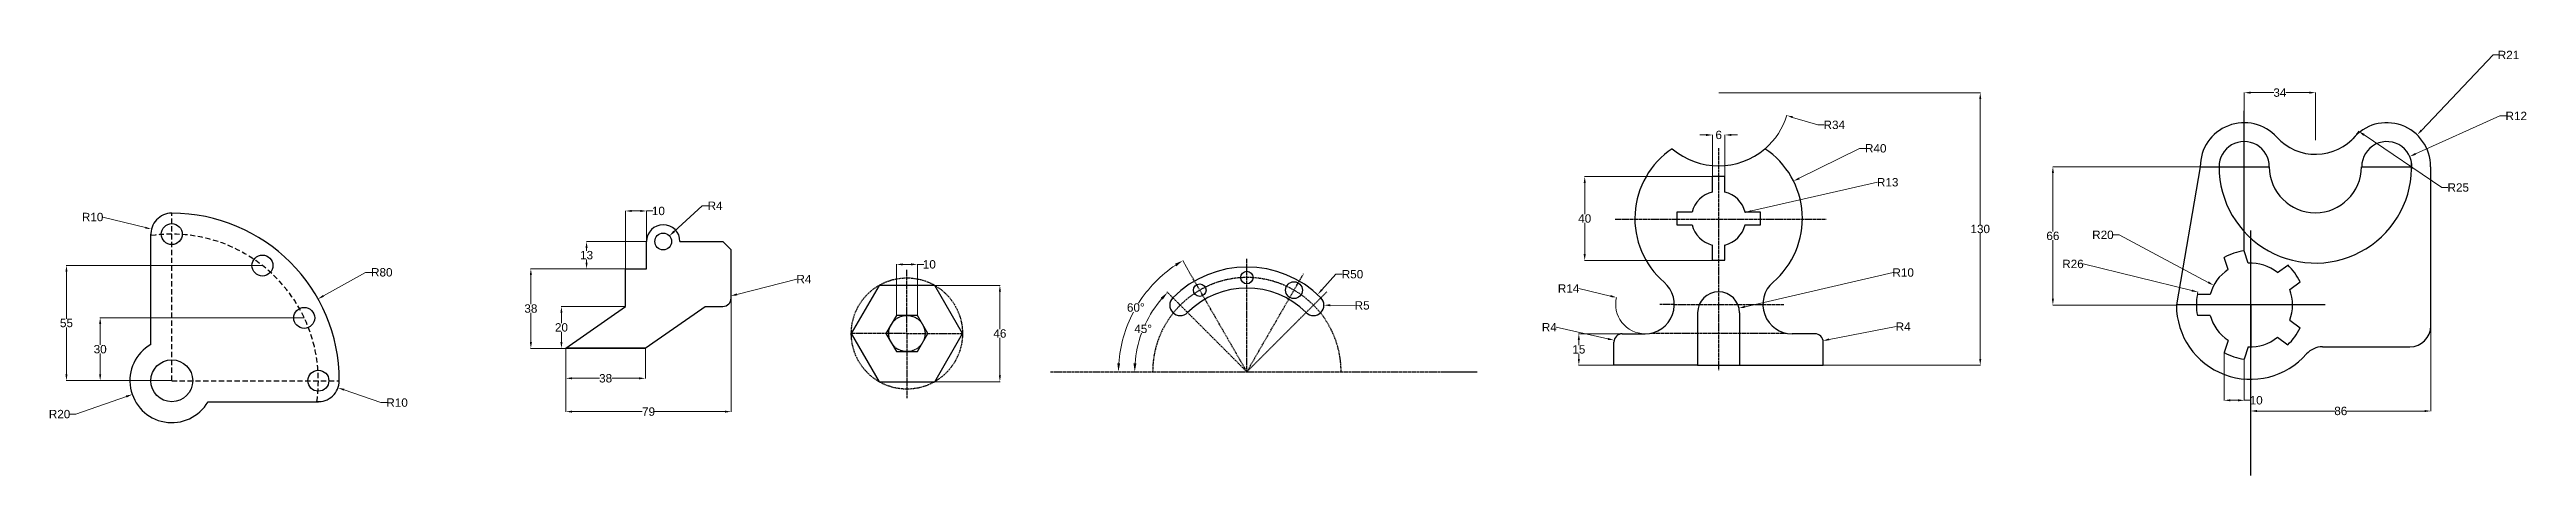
# Model space of a CAD drawing. Header units: inches. Extents: x 51 to 5125, y 41 to 357.
# Drawn here: x 546 to 1729, y 55 to 258 of the extents above; entities that cross this region are included whole.
import ezdxf

# ---------------------------------------------------------------- set-up
doc = ezdxf.new("R2010")
doc.units = ezdxf.units.IN
doc.header["$MEASUREMENT"] = 0
doc.linetypes.add('ACANSTGL', pattern=[0.11811, 0.07874, -0.03937])
doc.linetypes.add('HIDDEN', pattern=[0.375, 0.25, -0.125])
doc.layers.add('AM_5', color=3, linetype='Continuous', lineweight=15)
doc.styles.get("Standard").update_dxf_attribs({"font": 'arial.ttf'})
doc.dimstyles.new('AM_ANSI$0', dxfattribs={"dimtxt": 4, "dimasz": 3, "dimexe": 0.1, "dimexo": 0.05, "dimgap": 0.06, "dimtad": 0, "dimtih": 1, "dimtoh": 1, "dimdec": 0, "dimzin": 7, "dimdsep": 46, "dimtxsty": 'Standard', "dimcen": 0, "dimclrd": 2, "dimclre": 1, "dimclrt": 3, "dimadec": 0, "dimazin": 2, "dimtp": 0.1, "dimtm": 0.1, "dimtfac": 0.71, "dimtdec": 0, "dimtofl": 0, "dimtmove": 0, "dimatfit": 3, "dimfxl": 1, "dimtfillclr": 1, "dimtolj": 1, "dimtzin": 7, "dimlwd": -1, "dimlwe": -1, "dimarcsym": 1})
doc.dimstyles.new('AM_ANSI$2', dxfattribs={"dimtxt": 4, "dimasz": 4, "dimexe": 0.1, "dimexo": 0.05, "dimgap": 0.06, "dimtad": 0, "dimtih": 1, "dimtoh": 1, "dimdec": 4, "dimzin": 7, "dimdsep": 46, "dimtxsty": 'Standard', "dimcen": 0, "dimclrd": 256, "dimclre": 1, "dimclrt": 2, "dimadec": 0, "dimazin": 2, "dimtp": 0.1, "dimtm": 0.1, "dimtfac": 0.71, "dimtdec": 4, "dimtofl": 0, "dimtmove": 0, "dimatfit": 3, "dimfxl": 1, "dimtolj": 1, "dimtzin": 7, "dimlwd": -1, "dimlwe": -1, "dimarcsym": 1})
doc.dimstyles.new('AM_ANSI$4', dxfattribs={"dimtxt": 4, "dimasz": 3, "dimexe": 0.1, "dimexo": 0.05, "dimgap": 0.06, "dimtad": 0, "dimtih": 1, "dimtoh": 1, "dimdec": 0, "dimzin": 7, "dimdsep": 46, "dimtxsty": 'Standard', "dimcen": 0, "dimclrd": 2, "dimclre": 1, "dimclrt": 3, "dimadec": 0, "dimazin": 2, "dimtp": 0.1, "dimtm": 0.1, "dimtfac": 0.71, "dimtdec": 0, "dimtofl": 0, "dimtmove": 0, "dimatfit": 0, "dimfxl": 1, "dimtfillclr": 1, "dimtolj": 1, "dimtzin": 7, "dimlwd": -1, "dimlwe": -1, "dimarcsym": 1})

msp = doc.modelspace()

# ---------------------------------------------------------------- blocks, each defined once
blk = doc.blocks.new('*D28')
at = {"layer": 'AM_5', "color": 1, "linetype": 'ByBlock', "transparency": 16777216}
for p, q in [((647.5, 154.9), (553.8, 154.9)), ((604.2, 99.9), (553.8, 99.9))]:
    blk.add_line(p, q, dxfattribs=at)
at = {"layer": 'AM_5', "color": 2, "linetype": 'ByBlock', "transparency": 16777216}
for p, q in [((553.9, 151.9), (553.9, 129.4)), ((553.9, 102.9), (553.9, 125.3))]:
    blk.add_line(p, q, dxfattribs=at)
at = {"layer": 'AM_5', "color": 2, "transparency": 16777216}
for points in [[(553.4, 151.9), (554.4, 151.9), (553.9, 154.9)], [(553.4, 102.9), (554.4, 102.9), (553.9, 99.9)]]:
    blk.add_solid(points, dxfattribs=at)
at = {"layer": 'Defpoints', "color": 0, "transparency": 16777216}
for p in [(647.5, 154.9), (553.9, 99.9), (604.2, 99.9)]:
    blk.add_point(p, dxfattribs=at)
at = {"layer": 'AM_5', "color": 3, "transparency": 16777216, "insert": (553.9, 127.4), "char_height": 4, "attachment_point": 5}
blk.add_mtext('\\A1;55', dxfattribs=at)
blk = doc.blocks.new('*D29')
at = {"layer": 'AM_5', "color": 1, "linetype": 'ByBlock', "transparency": 16777216}
for p, q in [((667.4, 129.9), (569.9, 129.9)), ((604.2, 99.9), (569.9, 99.9))]:
    blk.add_line(p, q, dxfattribs=at)
at = {"layer": 'AM_5', "color": 2, "linetype": 'ByBlock', "transparency": 16777216}
for p, q in [((570, 126.9), (570, 117)), ((570, 102.9), (570, 112.8))]:
    blk.add_line(p, q, dxfattribs=at)
at = {"layer": 'AM_5', "color": 2, "transparency": 16777216}
for points in [[(569.5, 126.9), (570.5, 126.9), (570, 129.9)], [(569.5, 102.9), (570.5, 102.9), (570, 99.9)]]:
    blk.add_solid(points, dxfattribs=at)
at = {"layer": 'Defpoints', "color": 0, "transparency": 16777216}
for p in [(667.5, 129.9), (570, 99.9), (604.2, 99.9)]:
    blk.add_point(p, dxfattribs=at)
at = {"layer": 'AM_5', "color": 3, "transparency": 16777216, "insert": (570, 114.9), "char_height": 4, "attachment_point": 5}
blk.add_mtext('\\A1;30', dxfattribs=at)
blk = doc.blocks.new('*D30')
at = {"layer": 'AM_5', "color": 2, "linetype": 'ByBlock', "transparency": 16777216}
blk.add_line((591.6, 173), (571.2, 178), dxfattribs=at)
at = {"layer": 'AM_5', "color": 2, "transparency": 16777216}
blk.add_solid([(591.7, 173.4), (591.5, 172.5), (594.5, 172.2)], dxfattribs=at)
at = {"layer": 'Defpoints', "color": 0, "transparency": 16777216}
for p in [(594.5, 172.2), (604.2, 169.9)]:
    blk.add_point(p, dxfattribs=at)
at = {"layer": 'AM_5', "color": 3, "transparency": 16777216, "insert": (566.4, 178), "char_height": 4, "attachment_point": 5}
blk.add_mtext('\\A1;R10', dxfattribs=at)
blk = doc.blocks.new('*D31')
at = {"layer": 'AM_5', "color": 2, "linetype": 'ByBlock', "transparency": 16777216}
for p, q in [((686.5, 95.5), (704, 89.4)), ((704, 89.4), (707, 89.4))]:
    blk.add_line(p, q, dxfattribs=at)
at = {"layer": 'AM_5', "color": 2, "transparency": 16777216}
blk.add_solid([(686.6, 96), (686.3, 95.1), (683.6, 96.5)], dxfattribs=at)
at = {"layer": 'Defpoints', "color": 0, "transparency": 16777216}
for p in [(674.2, 99.9), (683.6, 96.5)]:
    blk.add_point(p, dxfattribs=at)
at = {"layer": 'AM_5', "color": 3, "transparency": 16777216, "insert": (711.8, 89.4), "char_height": 4, "attachment_point": 5}
blk.add_mtext('\\A1;R10', dxfattribs=at)
blk = doc.blocks.new('*D32')
at = {"layer": 'AM_5', "color": 2, "linetype": 'ByBlock', "transparency": 16777216}
for p, q in [((676.7, 140.4), (696.7, 151.6)), ((696.7, 151.6), (699.7, 151.6))]:
    blk.add_line(p, q, dxfattribs=at)
at = {"layer": 'AM_5', "color": 2, "transparency": 16777216}
blk.add_solid([(676.4, 140.8), (676.9, 139.9), (674, 138.9)], dxfattribs=at)
at = {"layer": 'Defpoints', "color": 0, "transparency": 16777216}
for p in [(674, 138.9), (604.2, 99.9)]:
    blk.add_point(p, dxfattribs=at)
at = {"layer": 'AM_5', "color": 3, "transparency": 16777216, "insert": (704.5, 151.6), "char_height": 4, "attachment_point": 5}
blk.add_mtext('\\A1;R80', dxfattribs=at)
blk = doc.blocks.new('*D33')
at = {"layer": 'AM_5', "color": 2, "linetype": 'ByBlock', "transparency": 16777216}
for p, q in [((558.4, 83.9), (555.4, 83.9)), ((582.5, 92.3), (558.4, 83.9))]:
    blk.add_line(p, q, dxfattribs=at)
at = {"layer": 'AM_5', "color": 2, "transparency": 16777216}
blk.add_solid([(582.3, 92.8), (582.6, 91.8), (585.3, 93.3)], dxfattribs=at)
at = {"layer": 'Defpoints', "color": 0, "transparency": 16777216}
for p in [(604.2, 99.9), (585.3, 93.3)]:
    blk.add_point(p, dxfattribs=at)
at = {"layer": 'AM_5', "color": 3, "transparency": 16777216, "insert": (550.6, 83.9), "char_height": 4, "attachment_point": 5}
blk.add_mtext('\\A1;R20', dxfattribs=at)
blk = doc.blocks.new('*D34')
at = {"layer": 'AM_5', "color": 1, "linetype": 'ByBlock', "transparency": 16777216}
for p, q in [((820.9, 135.3), (790.2, 135.3)), ((792.3, 115.3), (790.2, 115.3))]:
    blk.add_line(p, q, dxfattribs=at)
at = {"layer": 'AM_5', "color": 2, "linetype": 'ByBlock', "transparency": 16777216}
for p, q in [((790.3, 132.3), (790.3, 127.4)), ((790.3, 118.3), (790.3, 123.2))]:
    blk.add_line(p, q, dxfattribs=at)
at = {"layer": 'AM_5', "color": 2, "transparency": 16777216}
for points in [[(789.8, 132.3), (790.8, 132.3), (790.3, 135.3)], [(789.8, 118.3), (790.8, 118.3), (790.3, 115.3)]]:
    blk.add_solid(points, dxfattribs=at)
at = {"layer": 'Defpoints', "color": 0, "transparency": 16777216}
for p in [(820.9, 135.3), (790.3, 115.3), (792.4, 115.3)]:
    blk.add_point(p, dxfattribs=at)
at = {"layer": 'AM_5', "color": 3, "transparency": 16777216, "insert": (790.3, 125.3), "char_height": 4, "attachment_point": 5}
blk.add_mtext('\\A1;20', dxfattribs=at)
blk = doc.blocks.new('*D35')
at = {"layer": 'AM_5', "color": 1, "linetype": 'ByBlock', "transparency": 16777216}
for p, q in [((820.9, 153.3), (775.6, 153.3)), ((792.3, 115.3), (775.6, 115.3))]:
    blk.add_line(p, q, dxfattribs=at)
at = {"layer": 'AM_5', "color": 2, "linetype": 'ByBlock', "transparency": 16777216}
for p, q in [((775.7, 150.3), (775.7, 136.4)), ((775.7, 118.3), (775.7, 132.2))]:
    blk.add_line(p, q, dxfattribs=at)
at = {"layer": 'AM_5', "color": 2, "transparency": 16777216}
for points in [[(775.2, 150.3), (776.2, 150.3), (775.7, 153.3)], [(775.2, 118.3), (776.2, 118.3), (775.7, 115.3)]]:
    blk.add_solid(points, dxfattribs=at)
at = {"layer": 'Defpoints', "color": 0, "transparency": 16777216}
for p in [(820.9, 153.3), (775.7, 115.3), (792.4, 115.3)]:
    blk.add_point(p, dxfattribs=at)
at = {"layer": 'AM_5', "color": 3, "transparency": 16777216, "insert": (775.7, 134.3), "char_height": 4, "attachment_point": 5}
blk.add_mtext('\\A1;38', dxfattribs=at)
blk = doc.blocks.new('*D36')
at = {"layer": 'AM_5', "color": 1, "linetype": 'ByBlock', "transparency": 16777216}
for p, q in [((820.9, 153.4), (820.9, 181)), ((830.9, 153.4), (830.9, 181))]:
    blk.add_line(p, q, dxfattribs=at)
at = {"layer": 'AM_5', "color": 2, "linetype": 'ByBlock', "transparency": 16777216}
for p, q in [((823.9, 180.9), (827.9, 180.9)), ((830.9, 180.9), (833.9, 180.9))]:
    blk.add_line(p, q, dxfattribs=at)
at = {"layer": 'AM_5', "color": 2, "transparency": 16777216}
for points in [[(823.9, 181.4), (823.9, 180.4), (820.9, 180.9)], [(827.9, 181.4), (827.9, 180.4), (830.9, 180.9)]]:
    blk.add_solid(points, dxfattribs=at)
at = {"layer": 'Defpoints', "color": 0, "transparency": 16777216}
for p in [(830.9, 180.9), (820.9, 153.3), (830.9, 153.3)]:
    blk.add_point(p, dxfattribs=at)
at = {"layer": 'AM_5', "color": 3, "transparency": 16777216, "insert": (836.6, 180.9), "char_height": 4, "attachment_point": 5}
blk.add_mtext('\\A1;10', dxfattribs=at)
blk = doc.blocks.new('*D37')
at = {"layer": 'AM_5', "color": 1, "linetype": 'ByBlock', "transparency": 16777216}
for p, q in [((830.9, 166.3), (802.2, 166.3)), ((830.9, 153.3), (802.2, 153.3))]:
    blk.add_line(p, q, dxfattribs=at)
at = {"layer": 'AM_5', "color": 2, "linetype": 'ByBlock', "transparency": 16777216}
for p, q in [((802.3, 163.3), (802.3, 161.9)), ((802.3, 156.3), (802.3, 157.7))]:
    blk.add_line(p, q, dxfattribs=at)
at = {"layer": 'AM_5', "color": 2, "transparency": 16777216}
for points in [[(801.8, 163.3), (802.8, 163.3), (802.3, 166.3)], [(801.8, 156.3), (802.8, 156.3), (802.3, 153.3)]]:
    blk.add_solid(points, dxfattribs=at)
at = {"layer": 'Defpoints', "color": 0, "transparency": 16777216}
for p in [(802.3, 166.3), (830.9, 166.3), (830.9, 153.3)]:
    blk.add_point(p, dxfattribs=at)
at = {"layer": 'AM_5', "color": 3, "transparency": 16777216, "insert": (802.3, 159.8), "char_height": 4, "attachment_point": 5}
blk.add_mtext('\\A1;13', dxfattribs=at)
blk = doc.blocks.new('*D38')
at = {"layer": 'AM_5', "color": 2, "linetype": 'ByBlock', "transparency": 16777216}
for p, q in [((844.1, 171.1), (857.5, 183.4)), ((857.5, 183.4), (860.5, 183.4))]:
    blk.add_line(p, q, dxfattribs=at)
at = {"layer": 'AM_5', "color": 2, "transparency": 16777216}
blk.add_solid([(843.7, 171.5), (844.4, 170.7), (841.9, 169)], dxfattribs=at)
at = {"layer": 'Defpoints', "color": 0, "transparency": 16777216}
for p in [(838.9, 166.3), (841.9, 169)]:
    blk.add_point(p, dxfattribs=at)
at = {"layer": 'AM_5', "color": 3, "transparency": 16777216, "insert": (863.7, 183.4), "char_height": 4, "attachment_point": 5}
blk.add_mtext('\\A1;R4', dxfattribs=at)
blk = doc.blocks.new('*D39')
at = {"layer": 'AM_5', "color": 2, "linetype": 'ByBlock', "transparency": 16777216}
blk.add_line((874.1, 141.1), (902.8, 148.4), dxfattribs=at)
at = {"layer": 'AM_5', "color": 1, "linetype": 'ByBlock', "transparency": 16777216}
blk.add_arc((867.4, 139.3), 4, 0.7162, 15.7655, dxfattribs=at)
at = {"layer": 'AM_5', "color": 2, "transparency": 16777216}
blk.add_solid([(874, 141.6), (874.3, 140.6), (871.2, 140.3)], dxfattribs=at)
at = {"layer": 'Defpoints', "color": 0, "transparency": 16777216}
for p in [(867.4, 139.3), (871.2, 140.3)]:
    blk.add_point(p, dxfattribs=at)
at = {"layer": 'AM_5', "color": 3, "transparency": 16777216, "insert": (906.1, 148.4), "char_height": 4, "attachment_point": 5}
blk.add_mtext('\\A1;R4', dxfattribs=at)
blk = doc.blocks.new('*D40')
at = {"layer": 'AM_5', "color": 1, "linetype": 'ByBlock', "transparency": 16777216}
for p, q in [((792.4, 115.3), (792.4, 100.9)), ((830.4, 115.3), (830.4, 100.9))]:
    blk.add_line(p, q, dxfattribs=at)
at = {"layer": 'AM_5', "color": 2, "linetype": 'ByBlock', "transparency": 16777216}
for p, q in [((795.4, 101), (808.4, 101)), ((827.4, 101), (814.3, 101))]:
    blk.add_line(p, q, dxfattribs=at)
at = {"layer": 'AM_5', "color": 2, "transparency": 16777216}
for points in [[(795.4, 101.5), (795.4, 100.5), (792.4, 101)], [(827.4, 101.5), (827.4, 100.5), (830.4, 101)]]:
    blk.add_solid(points, dxfattribs=at)
at = {"layer": 'Defpoints', "color": 0, "transparency": 16777216}
for p in [(792.4, 115.3), (830.4, 115.3), (830.4, 101)]:
    blk.add_point(p, dxfattribs=at)
at = {"layer": 'AM_5', "color": 3, "transparency": 16777216, "insert": (811.4, 101), "char_height": 4, "attachment_point": 5}
blk.add_mtext('\\A1;38', dxfattribs=at)
blk = doc.blocks.new('*D41')
at = {"layer": 'AM_5', "color": 1, "linetype": 'ByBlock', "transparency": 16777216}
for p, q in [((871.4, 147.8), (871.4, 85)), ((792.4, 115.3), (792.4, 85))]:
    blk.add_line(p, q, dxfattribs=at)
at = {"layer": 'AM_5', "color": 2, "linetype": 'ByBlock', "transparency": 16777216}
for p, q in [((795.4, 85.1), (828.9, 85.1)), ((868.4, 85.1), (834.8, 85.1))]:
    blk.add_line(p, q, dxfattribs=at)
at = {"layer": 'AM_5', "color": 2, "transparency": 16777216}
for points in [[(795.4, 85.6), (795.4, 84.6), (792.4, 85.1)], [(868.4, 85.6), (868.4, 84.6), (871.4, 85.1)]]:
    blk.add_solid(points, dxfattribs=at)
at = {"layer": 'Defpoints', "color": 0, "transparency": 16777216}
for p in [(871.4, 147.8), (792.4, 115.3), (792.4, 85.1)]:
    blk.add_point(p, dxfattribs=at)
at = {"layer": 'AM_5', "color": 3, "transparency": 16777216, "insert": (831.9, 85.1), "char_height": 4, "attachment_point": 5}
blk.add_mtext('\\A1;79', dxfattribs=at)
blk = doc.blocks.new('*D42')
at = {"layer": 'AM_5', "color": 1, "linetype": 'ByBlock', "transparency": 16777216}
for p, q in [((950.3, 131.1), (950.3, 155.5)), ((960.3, 131.1), (960.3, 155.5))]:
    blk.add_line(p, q, dxfattribs=at)
at = {"layer": 'AM_5', "color": 2, "linetype": 'ByBlock', "transparency": 16777216}
for p, q in [((953.3, 155.4), (957.3, 155.4)), ((960.3, 155.4), (963.3, 155.4))]:
    blk.add_line(p, q, dxfattribs=at)
at = {"layer": 'AM_5', "color": 2, "transparency": 16777216}
for points in [[(953.3, 155.9), (953.3, 154.9), (950.3, 155.4)], [(957.3, 155.9), (957.3, 154.9), (960.3, 155.4)]]:
    blk.add_solid(points, dxfattribs=at)
at = {"layer": 'Defpoints', "color": 0, "transparency": 16777216}
for p in [(960.3, 155.4), (950.3, 131.1), (960.3, 131.1)]:
    blk.add_point(p, dxfattribs=at)
at = {"layer": 'AM_5', "color": 3, "transparency": 16777216, "insert": (966, 155.4), "char_height": 4, "attachment_point": 5}
blk.add_mtext('\\A1;10', dxfattribs=at)
blk = doc.blocks.new('*D43')
at = {"layer": 'AM_5', "color": 1, "linetype": 'ByBlock', "transparency": 16777216}
for p, q in [((968.6, 145.4), (999.8, 145.4)), ((968.6, 99.4), (999.8, 99.4))]:
    blk.add_line(p, q, dxfattribs=at)
at = {"layer": 'AM_5', "color": 2, "linetype": 'ByBlock', "transparency": 16777216}
for p, q in [((999.7, 142.4), (999.7, 124.5)), ((999.7, 102.4), (999.7, 120.3))]:
    blk.add_line(p, q, dxfattribs=at)
at = {"layer": 'AM_5', "color": 2, "transparency": 16777216}
for points in [[(999.2, 142.4), (1000.2, 142.4), (999.7, 145.4)], [(999.2, 102.4), (1000.2, 102.4), (999.7, 99.4)]]:
    blk.add_solid(points, dxfattribs=at)
at = {"layer": 'Defpoints', "color": 0, "transparency": 16777216}
for p in [(968.6, 145.4), (968.6, 99.4), (999.7, 99.4)]:
    blk.add_point(p, dxfattribs=at)
at = {"layer": 'AM_5', "color": 3, "transparency": 16777216, "insert": (999.7, 122.4), "char_height": 4, "attachment_point": 5}
blk.add_mtext('\\A1;46', dxfattribs=at)
blk = doc.blocks.new('*D44')
at = {"layer": 'AM_5', "color": 2, "linetype": 'ByBlock', "transparency": 16777216}
blk.add_line((1157.5, 135.9), (1169.4, 135.8), dxfattribs=at)
at = {"layer": 'AM_5', "color": 2, "transparency": 16777216}
blk.add_solid([(1157.5, 136.4), (1157.5, 135.4), (1154.5, 135.9)], dxfattribs=at)
at = {"layer": 'Defpoints', "color": 0, "transparency": 16777216}
for p in [(1149.5, 135.9), (1154.5, 135.9)]:
    blk.add_point(p, dxfattribs=at)
at = {"layer": 'AM_5', "color": 3, "transparency": 16777216, "insert": (1172.7, 135.8), "char_height": 4, "attachment_point": 5}
blk.add_mtext('\\A1;R5', dxfattribs=at)
blk = doc.blocks.new('*D45')
at = {"layer": 'AM_5', "color": 2, "linetype": 'ByBlock', "transparency": 16777216}
for p, q in [((1153.4, 143.2), (1160.2, 150.7)), ((1160.2, 150.7), (1163.2, 150.7))]:
    blk.add_line(p, q, dxfattribs=at)
at = {"layer": 'AM_5', "color": 2, "transparency": 16777216}
blk.add_solid([(1153.1, 143.6), (1153.8, 142.9), (1151.4, 141)], dxfattribs=at)
at = {"layer": 'Defpoints', "color": 0, "transparency": 16777216}
for p in [(1151.4, 141), (1117.7, 104.1)]:
    blk.add_point(p, dxfattribs=at)
at = {"layer": 'AM_5', "color": 3, "transparency": 16777216, "insert": (1168.1, 150.7), "char_height": 4, "attachment_point": 5}
blk.add_mtext('\\A1;R50', dxfattribs=at)
blk = doc.blocks.new('*D46')
at = {"layer": 'AM_5', "linetype": 'ByBlock', "transparency": 16777216}
for start, end in [(139.2771, 155.0545), (159.9029, 175.7229)]:
    blk.add_arc((1117.7, 104.1), 53.6, start, end, dxfattribs=at)
at = {"layer": 'AM_5', "transparency": 16777216}
for points in [[(1076.5, 139.5), (1077.5, 138.6), (1079.8, 142)], [(1064.9, 108.1), (1063.5, 108.1), (1064.1, 104.1)]]:
    blk.add_solid(points, dxfattribs=at)
at = {"layer": 'Defpoints', "color": 0, "transparency": 16777216}
for p in [(1079.5, 142.3), (1071.2, 130.9), (1023.8, 104.1), (1117.7, 104.1), (1211.5, 104.1)]:
    blk.add_point(p, dxfattribs=at)
at = {"layer": 'AM_5', "color": 2, "transparency": 16777216, "insert": (1068.1, 124.6), "char_height": 4, "attachment_point": 5}
blk.add_mtext('\\A1;45°', dxfattribs=at)
blk = doc.blocks.new('*D47')
at = {"layer": 'AM_5', "color": 1, "linetype": 'ByBlock', "transparency": 16777216}
blk.add_line((1090.6, 150.9), (1087, 157.3), dxfattribs=at)
at = {"layer": 'AM_5', "linetype": 'ByBlock', "transparency": 16777216}
for start, end in [(123.739, 147.7041), (152.2439, 176.261)]:
    blk.add_arc((1117.7, 104.1), 61.3, start, end, dxfattribs=at)
at = {"layer": 'AM_5', "transparency": 16777216}
for points in [[(1083.3, 155.7), (1084, 154.5), (1087, 157.2)], [(1057.1, 108.1), (1055.8, 108.1), (1056.3, 104.1)]]:
    blk.add_solid(points, dxfattribs=at)
at = {"layer": 'Defpoints', "color": 0, "transparency": 16777216}
for p in [(1070.7, 143.5), (1090.7, 150.9), (1023.8, 104.1), (1117.7, 104.1), (1211.5, 104.1)]:
    blk.add_point(p, dxfattribs=at)
at = {"layer": 'AM_5', "color": 2, "transparency": 16777216, "insert": (1064.6, 134.8), "char_height": 4, "attachment_point": 5}
blk.add_mtext('\\A1;60°', dxfattribs=at)
blk = doc.blocks.new('*U48')
for points in [[(6, 32.6), (6, 40), (0, 40), (0, 32.6)], [(0, 7.4), (0, 0), (6, 0), (6, 7.4)]]:
    blk.add_lwpolyline(points)
blk = doc.blocks.new('*U49')
at = {"color": 0, "linetype": 'ByBlock', "lineweight": -2, "transparency": 16777216}
blk.add_blockref('*U48', (247.3, 105.4), dxfattribs=at)
for p, rotation in [((253.3, 145.4), 180), ((270.3, 122.4), 90), ((230.3, 128.4), 269.9999999999999)]:
    blk.add_blockref('*U48', p, dxfattribs=dict(at, rotation=rotation))
blk = doc.blocks.new('*D53')
at = {"layer": 'AM_5', "color": 2, "linetype": 'ByBlock', "transparency": 16777216}
blk.add_line((1358.6, 180.9), (1418.8, 194.6), dxfattribs=at)
at = {"layer": 'AM_5', "color": 1, "linetype": 'ByBlock', "transparency": 16777216}
blk.add_arc((1343, 177.3), 13, 12.393, 13.122, dxfattribs=at)
at = {"layer": 'AM_5', "color": 2, "transparency": 16777216}
blk.add_solid([(1358.4, 181.3), (1358.7, 180.4), (1355.6, 180.2)], dxfattribs=at)
at = {"layer": 'Defpoints', "color": 0, "transparency": 16777216}
for p in [(1355.6, 180.2), (1343, 177.3)]:
    blk.add_point(p, dxfattribs=at)
at = {"layer": 'AM_5', "color": 3, "transparency": 16777216, "insert": (1423.7, 194.6), "char_height": 4, "attachment_point": 5}
blk.add_mtext('\\A1;R13', dxfattribs=at)
blk = doc.blocks.new('*D54')
at = {"layer": 'AM_5', "color": 2, "linetype": 'ByBlock', "transparency": 16777216}
blk.add_line((1355.6, 135.2), (1426.3, 151.5), dxfattribs=at)
at = {"layer": 'AM_5', "color": 2, "transparency": 16777216}
blk.add_solid([(1355.5, 135.7), (1355.7, 134.7), (1352.7, 134.5)], dxfattribs=at)
at = {"layer": 'Defpoints', "color": 0, "transparency": 16777216}
for p in [(1343, 132.3), (1352.7, 134.5)]:
    blk.add_point(p, dxfattribs=at)
at = {"layer": 'AM_5', "color": 3, "transparency": 16777216, "insert": (1431.1, 151.5), "char_height": 4, "attachment_point": 5}
blk.add_mtext('\\A1;R10', dxfattribs=at)
blk = doc.blocks.new('*D55')
at = {"layer": 'AM_5', "color": 2, "linetype": 'ByBlock', "transparency": 16777216}
blk.add_line((1291.3, 140.3), (1276.2, 143.9), dxfattribs=at)
at = {"layer": 'AM_5', "color": 1, "linetype": 'ByBlock', "transparency": 16777216}
blk.add_arc((1307.8, 136.3), 14, 166.0666, 269.7954, dxfattribs=at)
at = {"layer": 'AM_5', "color": 2, "transparency": 16777216}
blk.add_solid([(1291.4, 140.8), (1291.2, 139.8), (1294.2, 139.6)], dxfattribs=at)
at = {"layer": 'Defpoints', "color": 0, "transparency": 16777216}
for p in [(1294.2, 139.6), (1307.8, 136.3)]:
    blk.add_point(p, dxfattribs=at)
at = {"layer": 'AM_5', "color": 3, "transparency": 16777216, "insert": (1271.3, 143.9), "char_height": 4, "attachment_point": 5}
blk.add_mtext('\\A1;R14', dxfattribs=at)
blk = doc.blocks.new('*D56')
at = {"layer": 'AM_5', "color": 2, "linetype": 'ByBlock', "transparency": 16777216}
blk.add_line((1290.1, 119.8), (1265.4, 125.4), dxfattribs=at)
at = {"layer": 'AM_5', "color": 2, "transparency": 16777216}
blk.add_solid([(1290.2, 120.3), (1290, 119.3), (1293, 119.2)], dxfattribs=at)
at = {"layer": 'Defpoints', "color": 0, "transparency": 16777216}
for p in [(1293, 119.2), (1297, 118.3)]:
    blk.add_point(p, dxfattribs=at)
at = {"layer": 'AM_5', "color": 3, "transparency": 16777216, "insert": (1262.1, 125.4), "char_height": 4, "attachment_point": 5}
blk.add_mtext('\\A1;R4', dxfattribs=at)
blk = doc.blocks.new('*D57')
at = {"layer": 'AM_5', "color": 2, "linetype": 'ByBlock', "transparency": 16777216}
blk.add_line((1395.8, 119.6), (1427.8, 125.7), dxfattribs=at)
at = {"layer": 'AM_5', "color": 2, "transparency": 16777216}
blk.add_solid([(1395.7, 120.1), (1395.9, 119.1), (1392.9, 119)], dxfattribs=at)
at = {"layer": 'Defpoints', "color": 0, "transparency": 16777216}
for p in [(1389, 118.3), (1392.9, 119)]:
    blk.add_point(p, dxfattribs=at)
at = {"layer": 'AM_5', "color": 3, "transparency": 16777216, "insert": (1431.1, 125.7), "char_height": 4, "attachment_point": 5}
blk.add_mtext('\\A1;R4', dxfattribs=at)
blk = doc.blocks.new('*D58')
at = {"layer": 'AM_5', "color": 2, "linetype": 'ByBlock', "transparency": 16777216}
for p, q in [((1381.4, 196.5), (1410.2, 210.8)), ((1410.2, 210.8), (1413.2, 210.8))]:
    blk.add_line(p, q, dxfattribs=at)
at = {"layer": 'AM_5', "color": 2, "transparency": 16777216}
blk.add_solid([(1381.2, 196.9), (1381.7, 196), (1378.7, 195.2)], dxfattribs=at)
at = {"layer": 'Defpoints', "color": 0, "transparency": 16777216}
for p in [(1378.7, 195.2), (1343, 177.3)]:
    blk.add_point(p, dxfattribs=at)
at = {"layer": 'AM_5', "color": 3, "transparency": 16777216, "insert": (1418, 210.8), "char_height": 4, "attachment_point": 5}
blk.add_mtext('\\A1;R40', dxfattribs=at)
blk = doc.blocks.new('*D59')
at = {"layer": 'AM_5', "color": 2, "linetype": 'ByBlock', "transparency": 16777216}
for p, q in [((1378.3, 225.6), (1390.4, 222)), ((1390.4, 222), (1393.4, 222))]:
    blk.add_line(p, q, dxfattribs=at)
at = {"layer": 'AM_5', "color": 1, "linetype": 'ByBlock', "transparency": 16777216}
blk.add_arc((1343, 236.4), 34, 310.7185, 343.2362, dxfattribs=at)
at = {"layer": 'AM_5', "color": 2, "transparency": 16777216}
blk.add_solid([(1378.5, 226.1), (1378.2, 225.2), (1375.5, 226.5)], dxfattribs=at)
at = {"layer": 'Defpoints', "color": 0, "transparency": 16777216}
for p in [(1343, 236.4), (1375.5, 226.5)]:
    blk.add_point(p, dxfattribs=at)
at = {"layer": 'AM_5', "color": 3, "transparency": 16777216, "insert": (1398.2, 222), "char_height": 4, "attachment_point": 5}
blk.add_mtext('\\A1;R34', dxfattribs=at)
blk = doc.blocks.new('*D50')
at = {"layer": 'AM_5', "color": 2, "linetype": 'ByBlock', "transparency": 16777216}
for p, q in [((1337, 217.2), (1334, 217.2)), ((1349, 217.2), (1352, 217.2))]:
    blk.add_line(p, q, dxfattribs=at)
at = {"layer": 'AM_5', "color": 1, "linetype": 'ByBlock', "transparency": 16777216}
for p, q in [((1340, 197.3), (1340, 217.3)), ((1346, 197.3), (1346, 217.3))]:
    blk.add_line(p, q, dxfattribs=at)
at = {"layer": 'AM_5', "color": 2, "transparency": 16777216}
for points in [[(1337, 217.7), (1337, 216.7), (1340, 217.2)], [(1349, 217.7), (1349, 216.7), (1346, 217.2)]]:
    blk.add_solid(points, dxfattribs=at)
at = {"layer": 'Defpoints', "color": 0, "transparency": 16777216}
for p in [(1346, 217.2), (1340, 197.3), (1346, 197.3)]:
    blk.add_point(p, dxfattribs=at)
at = {"layer": 'AM_5', "color": 3, "transparency": 16777216, "insert": (1343, 217.2), "char_height": 4, "attachment_point": 5}
blk.add_mtext('\\A1;6', dxfattribs=at)
blk = doc.blocks.new('*D51')
at = {"layer": 'AM_5', "color": 1, "linetype": 'ByBlock', "transparency": 16777216}
for p, q in [((1299.2, 122.3), (1276.1, 122.3)), ((1292.9, 107.3), (1276.1, 107.3))]:
    blk.add_line(p, q, dxfattribs=at)
at = {"layer": 'AM_5', "color": 2, "linetype": 'ByBlock', "transparency": 16777216}
for p, q in [((1276.2, 119.3), (1276.2, 116.9)), ((1276.2, 110.3), (1276.2, 112.7))]:
    blk.add_line(p, q, dxfattribs=at)
at = {"layer": 'AM_5', "color": 2, "transparency": 16777216}
for points in [[(1275.7, 119.3), (1276.7, 119.3), (1276.2, 122.3)], [(1275.7, 110.3), (1276.7, 110.3), (1276.2, 107.3)]]:
    blk.add_solid(points, dxfattribs=at)
at = {"layer": 'Defpoints', "color": 0, "transparency": 16777216}
for p in [(1276.2, 122.3), (1299.2, 122.3), (1293, 107.3)]:
    blk.add_point(p, dxfattribs=at)
at = {"layer": 'AM_5', "color": 3, "transparency": 16777216, "insert": (1276.2, 114.8), "char_height": 4, "attachment_point": 5}
blk.add_mtext('\\A1;15', dxfattribs=at)
blk = doc.blocks.new('*D60')
at = {"layer": 'AM_5', "color": 1, "linetype": 'ByBlock', "transparency": 16777216}
for p, q in [((1343, 237.3), (1468, 237.3)), ((1387.1, 107.3), (1468, 107.3))]:
    blk.add_line(p, q, dxfattribs=at)
at = {"layer": 'AM_5', "color": 2, "linetype": 'ByBlock', "transparency": 16777216}
for p, q in [((1467.9, 234.3), (1467.9, 174.4)), ((1467.9, 110.3), (1467.9, 170.2))]:
    blk.add_line(p, q, dxfattribs=at)
at = {"layer": 'AM_5', "color": 2, "transparency": 16777216}
for points in [[(1467.4, 234.3), (1468.4, 234.3), (1467.9, 237.3)], [(1467.4, 110.3), (1468.4, 110.3), (1467.9, 107.3)]]:
    blk.add_solid(points, dxfattribs=at)
at = {"layer": 'Defpoints', "color": 0, "transparency": 16777216}
for p in [(1343, 237.3), (1467.9, 237.3), (1387.1, 107.3)]:
    blk.add_point(p, dxfattribs=at)
at = {"layer": 'AM_5', "color": 3, "transparency": 16777216, "insert": (1467.9, 172.3), "char_height": 4, "attachment_point": 5}
blk.add_mtext('\\A1;130', dxfattribs=at)
blk = doc.blocks.new('*D52')
at = {"layer": 'AM_5', "color": 1, "linetype": 'ByBlock', "transparency": 16777216}
for p, q in [((1342.9, 197.3), (1278.9, 197.3)), ((1342.9, 157.3), (1278.9, 157.3))]:
    blk.add_line(p, q, dxfattribs=at)
at = {"layer": 'AM_5', "color": 2, "linetype": 'ByBlock', "transparency": 16777216}
for p, q in [((1279, 194.3), (1279, 179.4)), ((1279, 160.3), (1279, 175.2))]:
    blk.add_line(p, q, dxfattribs=at)
at = {"layer": 'AM_5', "color": 2, "transparency": 16777216}
for points in [[(1278.5, 194.3), (1279.5, 194.3), (1279, 197.3)], [(1278.5, 160.3), (1279.5, 160.3), (1279, 157.3)]]:
    blk.add_solid(points, dxfattribs=at)
at = {"layer": 'Defpoints', "color": 0, "transparency": 16777216}
for p in [(1279, 197.3), (1343, 197.3), (1343, 157.3)]:
    blk.add_point(p, dxfattribs=at)
at = {"layer": 'AM_5', "color": 3, "transparency": 16777216, "insert": (1279, 177.3), "char_height": 4, "attachment_point": 5}
blk.add_mtext('\\A1;40', dxfattribs=at)
blk = doc.blocks.new('*U61')
for p, q in [((3.3, 5), (-2.8, 5)), ((3.3, -5), (-2.8, -5))]:
    blk.add_line(p, q)
blk.add_arc((22.7, 0), 26, 168.9125, 191.0875)
blk = doc.blocks.new('*U62')
at = {"color": 0, "linetype": 'ByBlock', "lineweight": -2, "transparency": 16777216}
for p, rotation in [((125.2, 116.4), 287.9999999999999), ((150.6, 108.2), 215.9999999999999), ((150.6, 81.5), 144), ((125.2, 73.2), 72)]:
    blk.add_blockref('*U61', p, dxfattribs=dict(at, rotation=rotation))
blk.add_blockref('*U61', (109.6, 94.8), dxfattribs=at)
blk = doc.blocks.new('*D63')
at = {"layer": 'AM_5', "color": 1, "linetype": 'ByBlock', "transparency": 16777216}
for p, q in [((1683.1, 126), (1683.1, 85.3)), ((1597.1, 90.4), (1597.1, 85.3))]:
    blk.add_line(p, q, dxfattribs=at)
at = {"layer": 'AM_5', "color": 2, "linetype": 'ByBlock', "transparency": 16777216}
for p, q in [((1600.1, 85.4), (1637.2, 85.4)), ((1680.1, 85.4), (1643, 85.4))]:
    blk.add_line(p, q, dxfattribs=at)
at = {"layer": 'AM_5', "color": 2, "transparency": 16777216}
for points in [[(1600.1, 85.9), (1600.1, 84.9), (1597.1, 85.4)], [(1680.1, 85.9), (1680.1, 84.9), (1683.1, 85.4)]]:
    blk.add_solid(points, dxfattribs=at)
at = {"layer": 'Defpoints', "color": 0, "transparency": 16777216}
for p in [(1683.1, 126), (1597.1, 90.5), (1683.1, 85.4)]:
    blk.add_point(p, dxfattribs=at)
at = {"layer": 'AM_5', "color": 3, "transparency": 16777216, "insert": (1640.1, 85.4), "char_height": 4, "attachment_point": 5}
blk.add_mtext('\\A1;86', dxfattribs=at)
blk = doc.blocks.new('*D66')
at = {"layer": 'AM_5', "color": 1, "linetype": 'ByBlock', "transparency": 16777216}
for p, q in [((1584.4, 113.3), (1584.4, 90.4)), ((1594, 110.2), (1594, 90.4))]:
    blk.add_line(p, q, dxfattribs=at)
at = {"layer": 'AM_5', "color": 2, "linetype": 'ByBlock', "transparency": 16777216}
for p, q in [((1587.4, 90.5), (1591, 90.5)), ((1594, 90.5), (1597, 90.5))]:
    blk.add_line(p, q, dxfattribs=at)
at = {"layer": 'AM_5', "color": 2, "transparency": 16777216}
for points in [[(1587.4, 91), (1587.4, 90), (1584.4, 90.5)], [(1591, 91), (1591, 90), (1594, 90.5)]]:
    blk.add_solid(points, dxfattribs=at)
at = {"layer": 'Defpoints', "color": 0, "transparency": 16777216}
for p in [(1584.4, 113.3), (1594, 110.2), (1594, 90.5)]:
    blk.add_point(p, dxfattribs=at)
at = {"layer": 'AM_5', "color": 3, "transparency": 16777216, "insert": (1599.7, 90.5), "char_height": 4, "attachment_point": 5}
blk.add_mtext('\\A1;10', dxfattribs=at)
blk = doc.blocks.new('*D64')
at = {"layer": 'AM_5', "color": 2, "linetype": 'ByBlock', "transparency": 16777216}
for p, q in [((1678.6, 219.4), (1712.8, 255.4)), ((1712.8, 255.4), (1715.8, 255.4))]:
    blk.add_line(p, q, dxfattribs=at)
at = {"layer": 'AM_5', "color": 2, "transparency": 16777216}
blk.add_solid([(1678.3, 219.8), (1679, 219.1), (1676.6, 217.3)], dxfattribs=at)
at = {"layer": 'Defpoints', "color": 0, "transparency": 16777216}
for p in [(1676.6, 217.3), (1662.1, 202)]:
    blk.add_point(p, dxfattribs=at)
at = {"layer": 'AM_5', "color": 3, "transparency": 16777216, "insert": (1720.2, 255.4), "char_height": 4, "attachment_point": 5}
blk.add_mtext('\\A1;R21', dxfattribs=at)
blk = doc.blocks.new('*D67')
at = {"layer": 'AM_5', "color": 2, "linetype": 'ByBlock', "transparency": 16777216}
for p, q in [((1675.8, 208.2), (1716.1, 226.3)), ((1716.1, 226.3), (1719.1, 226.3))]:
    blk.add_line(p, q, dxfattribs=at)
at = {"layer": 'AM_5', "color": 2, "transparency": 16777216}
blk.add_solid([(1675.6, 208.6), (1676, 207.7), (1673, 206.9)], dxfattribs=at)
at = {"layer": 'Defpoints', "color": 0, "transparency": 16777216}
for p in [(1662.1, 202), (1673, 206.9)]:
    blk.add_point(p, dxfattribs=at)
at = {"layer": 'AM_5', "color": 3, "transparency": 16777216, "insert": (1723.9, 226.3), "char_height": 4, "attachment_point": 5}
blk.add_mtext('\\A1;R12', dxfattribs=at)
blk = doc.blocks.new('*D68')
at = {"layer": 'AM_5', "color": 2, "linetype": 'ByBlock', "transparency": 16777216}
for p, q in [((1534.3, 169.5), (1531.3, 169.5)), ((1576.8, 146.8), (1534.3, 169.5))]:
    blk.add_line(p, q, dxfattribs=at)
at = {"layer": 'AM_5', "color": 2, "transparency": 16777216}
blk.add_solid([(1577, 147.3), (1576.6, 146.4), (1579.4, 145.4)], dxfattribs=at)
at = {"layer": 'Defpoints', "color": 0, "transparency": 16777216}
for p in [(1579.4, 145.4), (1597.1, 136)]:
    blk.add_point(p, dxfattribs=at)
at = {"layer": 'AM_5', "color": 3, "transparency": 16777216, "insert": (1526.5, 169.5), "char_height": 4, "attachment_point": 5}
blk.add_mtext('\\A1;R20', dxfattribs=at)
blk = doc.blocks.new('*D69')
at = {"layer": 'AM_5', "color": 2, "linetype": 'ByBlock', "transparency": 16777216}
blk.add_line((1568.9, 142.9), (1517, 155.6), dxfattribs=at)
at = {"layer": 'AM_5', "color": 1, "linetype": 'ByBlock', "transparency": 16777216}
blk.add_arc((1597.1, 136), 26, 166.0524, 168.8023, dxfattribs=at)
at = {"layer": 'AM_5', "color": 2, "transparency": 16777216}
blk.add_solid([(1569, 143.4), (1568.8, 142.4), (1571.8, 142.2)], dxfattribs=at)
at = {"layer": 'Defpoints', "color": 0, "transparency": 16777216}
for p in [(1571.8, 142.2), (1597.1, 136)]:
    blk.add_point(p, dxfattribs=at)
at = {"layer": 'AM_5', "color": 3, "transparency": 16777216, "insert": (1512.2, 155.6), "char_height": 4, "attachment_point": 5}
blk.add_mtext('\\A1;R26', dxfattribs=at)
blk = doc.blocks.new('*D70')
at = {"layer": 'AM_5', "color": 1, "linetype": 'ByBlock', "transparency": 16777216}
for p, q in [((1594, 202.1), (1594, 237.5)), ((1628, 214.7), (1628, 237.5))]:
    blk.add_line(p, q, dxfattribs=at)
at = {"layer": 'AM_5', "color": 2, "linetype": 'ByBlock', "transparency": 16777216}
for p, q in [((1597, 237.4), (1608.1, 237.4)), ((1625, 237.4), (1613.9, 237.4))]:
    blk.add_line(p, q, dxfattribs=at)
at = {"layer": 'AM_5', "color": 2, "transparency": 16777216}
for points in [[(1597, 237.9), (1597, 236.9), (1594, 237.4)], [(1625, 237.9), (1625, 236.9), (1628, 237.4)]]:
    blk.add_solid(points, dxfattribs=at)
at = {"layer": 'Defpoints', "color": 0, "transparency": 16777216}
for p in [(1628, 237.4), (1628, 214.6), (1594, 202)]:
    blk.add_point(p, dxfattribs=at)
at = {"layer": 'AM_5', "color": 3, "transparency": 16777216, "insert": (1611, 237.4), "char_height": 4, "attachment_point": 5}
blk.add_mtext('\\A1;34', dxfattribs=at)
blk = doc.blocks.new('*D65')
at = {"layer": 'AM_5', "color": 1, "linetype": 'ByBlock', "transparency": 16777216}
for p, q in [((1572.9, 202), (1502.5, 202)), ((1561.5, 136), (1502.5, 136))]:
    blk.add_line(p, q, dxfattribs=at)
at = {"layer": 'AM_5', "color": 2, "linetype": 'ByBlock', "transparency": 16777216}
for p, q in [((1502.6, 199), (1502.6, 171.1)), ((1502.6, 139), (1502.6, 166.9))]:
    blk.add_line(p, q, dxfattribs=at)
at = {"layer": 'AM_5', "color": 2, "transparency": 16777216}
for points in [[(1502.1, 199), (1503.1, 199), (1502.6, 202)], [(1502.1, 139), (1503.1, 139), (1502.6, 136)]]:
    blk.add_solid(points, dxfattribs=at)
at = {"layer": 'Defpoints', "color": 0, "transparency": 16777216}
for p in [(1502.6, 202), (1573, 202), (1561.6, 136)]:
    blk.add_point(p, dxfattribs=at)
at = {"layer": 'AM_5', "color": 3, "transparency": 16777216, "insert": (1502.6, 169), "char_height": 4, "attachment_point": 5}
blk.add_mtext('\\A1;66', dxfattribs=at)
blk = doc.blocks.new('*D71')
at = {"layer": 'AM_5', "color": 2, "linetype": 'ByBlock', "transparency": 16777216}
for p, q in [((1651.2, 217.2), (1688.3, 192.1)), ((1688.3, 192.1), (1691.3, 192.1))]:
    blk.add_line(p, q, dxfattribs=at)
at = {"layer": 'AM_5', "color": 1, "linetype": 'ByBlock', "transparency": 16777216}
blk.add_arc((1628, 233), 25, 320.2318, 326.1051, dxfattribs=at)
at = {"layer": 'AM_5', "color": 2, "transparency": 16777216}
blk.add_solid([(1651.5, 217.7), (1650.9, 216.8), (1648.7, 218.9)], dxfattribs=at)
at = {"layer": 'Defpoints', "color": 0, "transparency": 16777216}
for p in [(1628, 233), (1648.7, 218.9)]:
    blk.add_point(p, dxfattribs=at)
at = {"layer": 'AM_5', "color": 3, "transparency": 16777216, "insert": (1696.2, 192.1), "char_height": 4, "attachment_point": 5}
blk.add_mtext('\\A1;R25', dxfattribs=at)

# ---------------------------------------------------------------- dimensions: what is measured, and where the dimension line sits
at = {"layer": 'AM_5'}
for center, mpoint, picture, middle in [((1662.08731, 202.03855), (1676.55717, 217.25771), '*D64', (1720.23268, 255.35606)), ((1342.95075, 236.41354), (1375.47683, 226.51134), '*D59', (1398.21426, 221.97319)), ((1628.02271, 232.95138), (1648.71833, 218.92671), '*D71', (1696.17501, 192.0894)), ((1342.95075, 177.29872), (1355.62599, 180.18632), '*D53', (1423.6674, 194.58468)), ((838.91717, 166.33673), (841.85749, 169.04864), '*D38', (863.73577, 183.43806)), ((1342.95075, 132.29872), (1352.69511, 134.54538), '*D54', (1431.09189, 151.50642)), ((867.35421, 139.33673), (871.2297, 140.32696), '*D39', (906.11301, 148.40279)), ((1117.65503, 104.11855), (1151.40493, 141.00952), '*D45', (1168.07549, 150.67049)), ((1307.80818, 136.29872), (1294.19638, 139.57269), '*D55', (1271.34196, 143.90781)), ((1149.47483, 135.93835), (1154.47478, 135.91525), '*D44', (1172.7446, 135.84609)), ((1296.95075, 118.29872), (1293.0476, 119.17363), '*D56', (1262.09611, 125.37699)), ((604.20737, 99.85555), (585.31557, 93.29051), '*D33', (550.58161, 83.94195))]:
    dim = msp.add_radius_dim(center=center, mpoint=mpoint, dimstyle='AM_ANSI$4', override={"dimpost": ''}, dxfattribs=at)
    dim.commit()
    dim.dimension.update_dxf_attribs({"geometry": picture, "text_midpoint": middle, "dimtype": 164})
for base, p1, p2, picture, middle in [((1467.86882, 237.29872), (1387.06195, 107.29872), (1342.95075, 237.29872), '*D60', (1467.86882, 172.29872)), ((1502.56688, 202.03855), (1561.58731, 136.03855), (1572.95811, 202.03855), '*D65', (1502.56688, 169.03855)), ((1278.98986, 197.29872), (1342.95075, 157.29872), (1342.95075, 197.29872), '*D52', (1278.98986, 177.29872)), ((802.27474, 166.33673), (830.91717, 153.33673), (830.91717, 166.33673), '*D37', (802.27474, 159.83673)), ((553.92184, 99.85555), (647.50864, 154.85555), (604.20737, 99.85555), '*D28', (553.92184, 127.35555)), ((775.66656, 115.33673), (820.91717, 153.33673), (792.35421, 115.33673), '*D35', (775.66656, 134.33673)), ((999.71848, 99.39743), (968.56457, 145.39743), (968.56457, 99.39743), '*D43', (999.71848, 122.39743)), ((790.3443, 115.33673), (820.91717, 135.33673), (792.35421, 115.33673), '*D34', (790.3443, 125.33673)), ((570.01568, 99.85555), (667.45292, 129.85555), (604.20737, 99.85555), '*D29', (570.01568, 114.85555)), ((1276.23803, 122.29872), (1292.95075, 107.29872), (1299.21861, 122.29872), '*D51', (1276.23803, 114.79872))]:
    dim = msp.add_linear_dim(base=base, p1=p1, p2=p2, angle=90, dimstyle='AM_ANSI$0', override={"dimpost": ''}, dxfattribs=at)
    dim.commit()
    dim.dimension.update_dxf_attribs({"geometry": picture, "text_midpoint": middle})
for base, p1, p2, picture, middle in [((1628.02271, 237.40945), (1593.95811, 202.03855), (1628.02271, 214.61273), '*D70', (1610.99041, 237.40945)), ((1345.95075, 217.18311), (1339.95075, 197.29872), (1345.95075, 197.29872), '*D50', (1342.95075, 217.18311)), ((830.91717, 180.91552), (820.91717, 153.33673), (830.91717, 153.33673), '*D36', (836.64702, 180.91552)), ((960.28552, 155.42626), (950.28552, 131.05768), (960.28552, 131.05768), '*D42', (966.01537, 155.42626)), ((792.35421, 85.05902), (871.35421, 147.84223), (792.35421, 115.33673), '*D41', (831.85421, 85.05902)), ((1683.08731, 85.40861), (1597.08731, 90.48856), (1683.08731, 126.03855), '*D63', (1640.08731, 85.40861)), ((830.35421, 101.0351), (792.35421, 115.33673), (830.35421, 115.33673), '*D40', (811.35421, 101.0351))]:
    dim = msp.add_linear_dim(base=base, p1=p1, p2=p2, dimstyle='AM_ANSI$0', override={"dimpost": ''}, dxfattribs=at)
    dim.commit()
    dim.dimension.update_dxf_attribs({"geometry": picture, "text_midpoint": middle})
for center, mpoint, picture, middle in [((1662.08731, 202.03855), (1673.03706, 206.94801), '*D67', (1723.93187, 226.2618)), ((1342.95075, 177.29872), (1378.74598, 195.15093), '*D58', (1418.01063, 210.8273)), ((604.20737, 169.85555), (594.49551, 172.23878), '*D30', (566.37179, 177.9544)), ((1597.08731, 136.03855), (1579.43373, 145.43809), '*D68', (1526.48767, 169.45871)), ((604.20737, 99.85555), (674.03463, 138.89596), '*D32', (704.53592, 151.57026)), ((1597.08731, 136.03855), (1571.82996, 142.20835), '*D69', (1512.15331, 155.6043)), ((1388.95075, 118.29872), (1392.87957, 119.04997), '*D57', (1431.09189, 125.73009)), ((674.20737, 99.85555), (683.64295, 96.54348), '*D31', (711.8237, 89.40073))]:
    dim = msp.add_radius_dim(center=center, mpoint=mpoint, dimstyle='AM_ANSI$4', dxfattribs=at)
    dim.commit()
    dim.dimension.update_dxf_attribs({"geometry": picture, "text_midpoint": middle, "dimtype": 164})
for base, line2, picture, middle in [((1070.69145, 143.52567), ((1117.65503, 104.11855), (1090.65503, 150.88392)), '*D47', (1064.56196, 134.77185)), ((1071.23923, 130.91672), ((1117.65503, 104.11855), (1079.47126, 142.30232)), '*D46', (1068.13846, 124.62898))]:
    dim = msp.add_angular_dim_2l(base=base, line1=((1023.79217, 104.11855), (1211.51788, 104.11855)), line2=line2, dimstyle='AM_ANSI$2', override={"dimpost": ''}, dxfattribs=at)
    dim.commit()
    dim.dimension.update_dxf_attribs({"geometry": picture, "text_midpoint": middle})
dim = msp.add_linear_dim(base=(1593.95811, 90.48856), p1=(1584.44755, 113.31771), p2=(1593.95811, 110.22754), dimstyle='AM_ANSI$0', dxfattribs=at)
dim.commit()
dim.dimension.update_dxf_attribs({"geometry": '*D66', "text_midpoint": (1599.68796, 90.48856)})

# ---------------------------------------------------------------- linework, layer by layer
for p, q in [((1593.95811, 161.84955), (1593.95811, 228.78146)), ((1572.95811, 202.03855), (1561.58731, 136.03855)), ((1572.95811, 202.03855), (1605.95811, 202.03855)), ((1581.95811, 202.03855), (1593.95811, 202.03855)), ((1593.95811, 202.03855), (1605.95811, 202.03855)), ((1593.95811, 202.03855), (1605.95811, 202.03855)), ((1649.95811, 202.03855), (1674.08731, 202.03855)), ((1662.08731, 202.03855), (1674.08731, 202.03855)), ((1683.02271, 202.03855), (1683.08731, 202.03855)), ((1683.08731, 126.03855), (1683.08731, 202.03855)), ((594.20737, 117.17606), (594.20737, 169.85555)), ((830.91717, 153.33673), (830.91717, 166.33673)), ((830.91717, 153.33673), (830.91717, 166.33673)), ((846.91717, 166.33673), (867.35421, 166.33673)), ((867.35421, 166.33673), (871.35421, 162.33673)), ((1597.08731, 54.6302), (1597.08731, 171.53855)), ((871.35421, 139.33673), (871.35421, 162.33673)), ((820.91717, 135.33673), (820.91717, 153.33673)), ((820.91717, 153.33673), (830.91717, 153.33673)), ((792.35421, 115.33673), (820.91717, 135.33673)), ((830.35421, 115.33673), (857.36231, 134.248)), ((857.36231, 134.248), (858.91717, 135.33673)), ((858.91717, 135.33673), (867.35421, 135.33673)), ((1332.95075, 132.29872), (1332.95075, 107.29872)), ((1352.95075, 132.29872), (1352.95075, 107.29872)), ((1632.58731, 136.03855), (1561.58731, 136.03855)), ((1597.08731, 136.03855), (1592.08731, 136.03855)), ((1597.08731, 136.03855), (1597.08731, 131.03855)), ((1597.08731, 136.03855), (1597.08731, 116.03855)), ((1292.95075, 107.29872), (1292.95075, 118.29872)), ((1292.95075, 107.29872), (1292.95075, 118.29872)), ((1296.95075, 122.29872), (1307.80818, 122.29872)), ((1388.95075, 122.29872), (1378.09331, 122.29872)), ((1392.95075, 107.29872), (1392.95075, 118.29872)), ((830.35421, 115.33673), (792.35421, 115.33673)), ((792.35421, 115.33673), (830.35421, 115.33673)), ((1332.95075, 107.29872), (1292.95075, 107.29872)), ((1332.95075, 107.29872), (1352.95075, 107.29872)), ((1352.95075, 107.29872), (1392.95075, 107.29872)), ((1631.29622, 116.03855), (1673.08731, 116.03855)), ((1211.51788, 104.11855), (1227.65719, 104.11855)), ((621.52788, 89.85555), (674.20737, 89.85555))]:
    msp.add_line(p, q)
at = {"linetype": 'ACANSTGL', "ltscale": 5}
for p, q in [((1342.95075, 210.8273), (1342.95075, 104.89717)), ((1293.56186, 176.92966), (1394.32294, 176.92966)), ((1117.65503, 104.11855), (1117.65503, 158.11855)), ((955.28552, 122.39743), (955.28552, 152.8356)), ((1117.65503, 104.11855), (1079.47126, 142.30232)), ((1117.65503, 104.11855), (1090.65503, 150.88392)), ((1117.65503, 104.11855), (1144.65503, 150.88392)), ((1117.65503, 104.11855), (1155.83879, 142.30232)), ((1321.80818, 136.29872), (1314.77471, 136.29872)), ((1321.80818, 136.29872), (1374.17072, 136.29872)), ((955.28552, 122.39743), (928.7274, 122.39743)), ((955.28552, 122.39743), (981.84363, 122.39743)), ((955.28552, 122.39743), (955.28552, 91.57511)), ((1310.72393, 122.60572), (1375.18829, 122.60344)), ((1023.79217, 104.11855), (1211.51788, 104.11855))]:
    msp.add_line(p, q, dxfattribs=at)
at = {"linetype": 'HIDDEN', "ltscale": 10}
for q in [(604.20737, 179.85555), (684.20737, 99.85555)]:
    msp.add_line((604.20737, 99.85555), q, dxfattribs=at)
for points in [[(942.00646, 145.39743), (928.7274, 122.39743), (942.00646, 99.39743), (968.56457, 99.39743), (981.84363, 122.39743), (968.56457, 145.39743)], [(950.28552, 131.05768), (945.28552, 122.39743), (950.28552, 113.73718), (960.28552, 113.73718), (965.28552, 122.39743), (960.28552, 131.05768)]]:
    msp.add_lwpolyline(points, close=True)
for centre, radius in [((604.20737, 169.85555), 5), ((838.91717, 166.33673), 4), ((647.50864, 154.85555), 5), ((1095.15503, 143.08969), 3), ((1117.65503, 149.11855), 3), ((1140.15503, 143.08969), 4), ((667.45292, 129.85555), 5), ((604.20737, 99.85555), 10), ((674.20737, 99.85555), 5)]:
    msp.add_circle(centre, radius)
at = {"linetype": 'ACANSTGL', "ltscale": 5}
for radius in [26.55811, 8.66025]:
    msp.add_circle((955.28552, 122.39743), radius, dxfattribs=at)
for centre, radius, start, end in [((1593.95811, 202.03855), 21, 42.22301493, 180), ((1593.95811, 202.03855), 12, 0, 180.01807328), ((1628.02271, 232.95138), 25, 222.22301493, 320.11724345), ((1662.02271, 202.03855), 21, 360, 140.57366327), ((1662.08731, 202.03855), 12, 350.22053513, 180), ((1342.95075, 177.29872), 40, 123.6104451, 229.39893927), ((1342.95075, 236.41354), 34, 229.36578515, 310.63421485), ((1342.95075, 177.29872), 40, 310.60106073, 56.3895549), ((1627.95811, 202.03855), 46, 179.9952853, 2.53962705), ((1627.95811, 202.03855), 22, 180, 0), ((1342.95075, 177.29872), 13, 103.3423638, 166.6576362), ((1342.95075, 177.29872), 13, 13.3423638, 76.6576362), ((604.20737, 169.85555), 10, 90, 184.09604376), ((604.20737, 99.85555), 80, 0, 90), ((838.91717, 166.33673), 8, 0, 180), ((1342.95075, 177.29872), 13, 193.3423638, 256.6576362), ((1342.95075, 177.29872), 13, 283.3423638, 346.6576362), ((1117.65503, 104.11855), 50, 45, 135), ((1597.08731, 136.03855), 20, 50.47751219, 93.52248781), ((1117.65503, 104.11855), 40, 45, 135), ((1307.80818, 136.29872), 14, 270, 49.39893927), ((1342.95075, 132.29872), 10, 0, 180), ((1378.09331, 136.29872), 14, 130.60106073, 270), ((1597.08731, 136.03855), 20, 122.47751219, 165.52248781), ((1597.08731, 136.03855), 20, 338.47751219, 21.52248781), ((867.35421, 139.33673), 4, 270, 0), ((1085.83522, 135.93835), 5, 135, 315), ((1149.47483, 135.93835), 5, 225, 45), ((1597.08731, 136.03855), 35.5, 180, 318.75039291), ((1597.08731, 136.03855), 20, 194.47751219, 237.52248781), ((1296.95075, 118.29872), 4, 90, 180), ((1388.95075, 118.29872), 4, 0, 90), ((1597.08731, 136.03855), 20, 266.47751219, 309.52248781), ((1673.08731, 126.03855), 10, 270, 0), ((604.20737, 99.85555), 20, 120, 330), ((1631.29622, 106.03855), 10, 90, 138.75039291), ((674.20737, 99.85555), 10, 265.90395624, 0)]:
    msp.add_arc(centre, radius, start, end)
at = {"linetype": 'HIDDEN', "ltscale": 10}
msp.add_arc((604.20737, 99.85555), 70, 351.7867893, 98.2132107, dxfattribs=at)
at = {"linetype": 'ACANSTGL', "ltscale": 5}
msp.add_arc((1117.65503, 104.11855), 45, 0, 180, dxfattribs=at)

# ---------------------------------------------------------------- block references
for name, p in [('*U49', (1092.63041, 51.9448)), ('*U62', (1464.84315, 41.21721))]:
    msp.add_blockref(name, p)

msp.set_redraw_order([(e.dxf.handle, doc.entitydb.next_handle()) for e in msp.query("TEXT MTEXT ATTDEF DIMENSION ARC_DIMENSION")])  # texts and dimensions are drawn at this point

doc.saveas('drawing.dxf')
